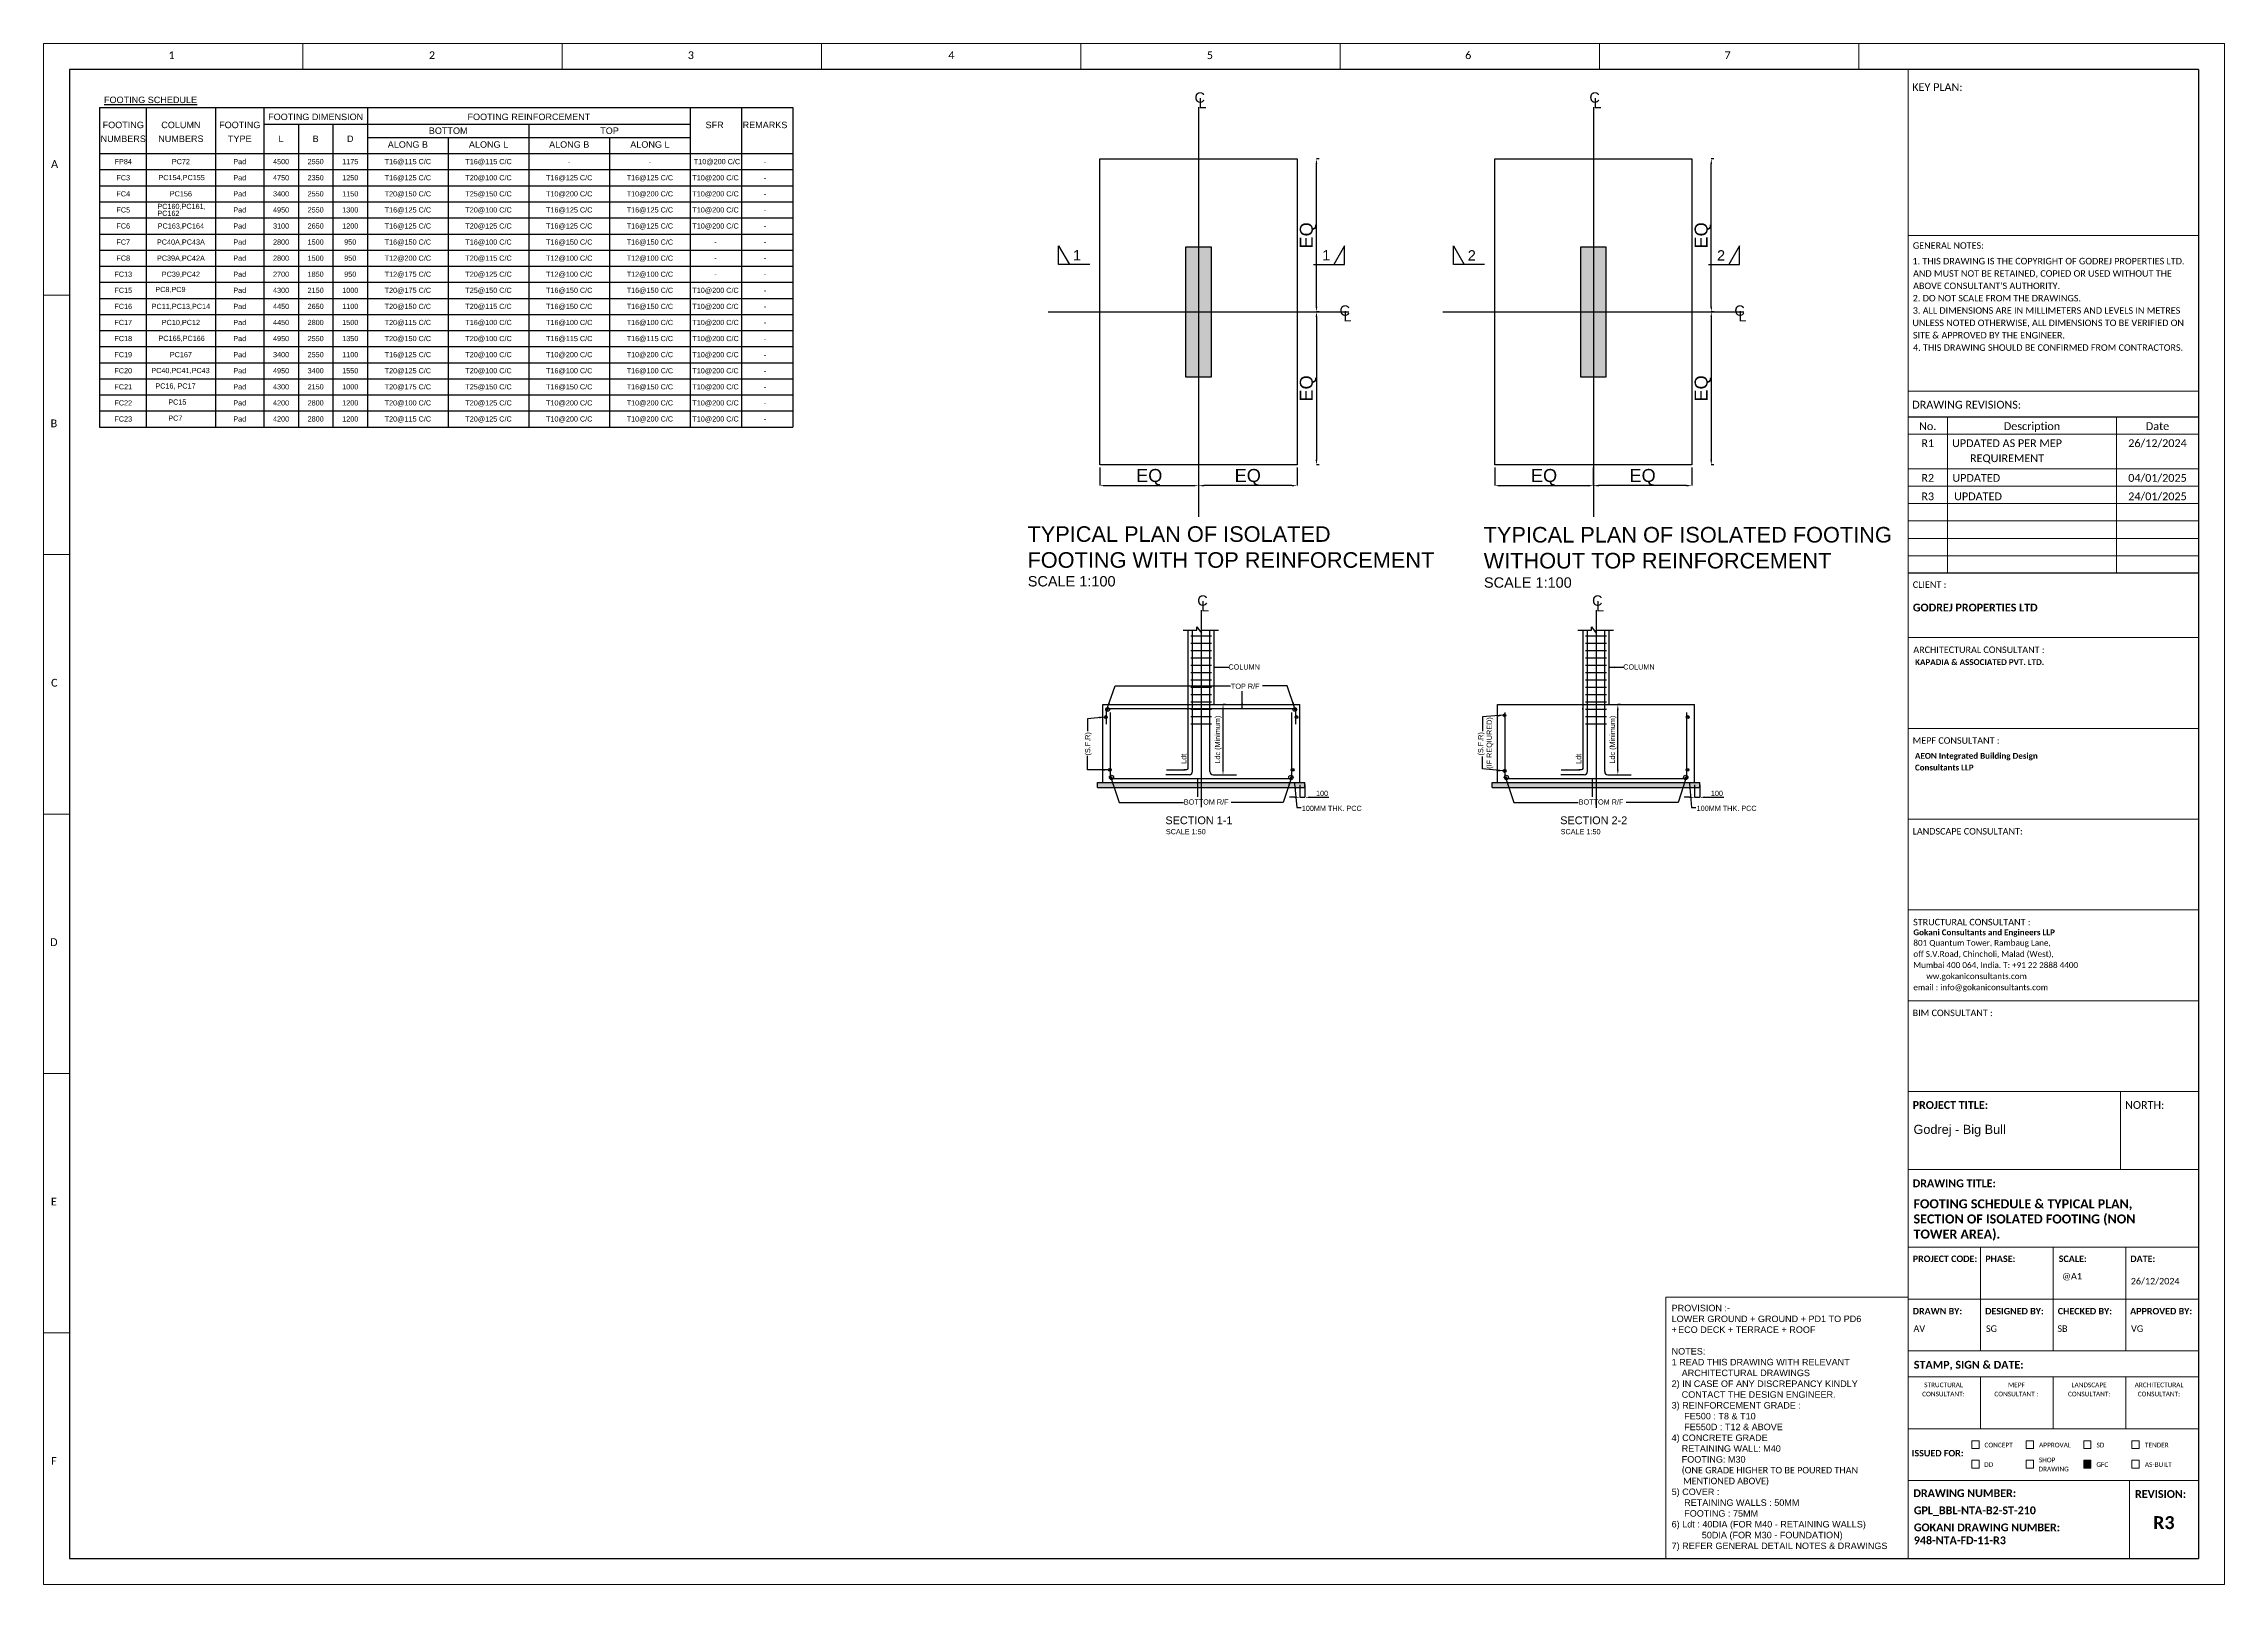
# Paper-space layout 'GPL_BBL-NTA-B2-ST-210' of a CAD drawing. Header units: inches, sheet in millimetres. Extents: x 1500 to 2341, y -120 to 474.
# The model-space entities are those that its viewports show. They can reach past a viewport. Long polylines and large blocks are cut down to what shows.
import ezdxf
from ezdxf.enums import TextEntityAlignment as Align

# ---------------------------------------------------------------- set-up
doc = ezdxf.new("R2010")
doc.units = ezdxf.units.IN
doc.header["$LTSCALE"] = 10
doc.header["$MEASUREMENT"] = 0
doc.linetypes.add('GPL_Grid Line', pattern=[21, 12, -3, 3, -3])
for name, color, linetype in [('-DIM', 7, 'Continuous'), ('S-ANNO-DIM-100', 1, 'Continuous'), ('S-ANNO-DIM-50', 1, 'Continuous'), ('S-ANNO-LEGN', 252, 'Continuous'), ('S-ANNO-SCALE', 4, 'Continuous'), ('S-ANNO-SYMB- SECT', 4, 'Continuous'), ('S-ANNO-TEXT', 3, 'Continuous'), ('S-ANNO-TEXT-SUBHDNG', 4, 'Continuous'), ('S-ANNO-TEXTB', 4, 'Continuous'), ('S-COLS-STPS', 9, 'Continuous'), ('S-FNDN', 7, 'Continuous'), ('S-PCC', 1, 'Continuous'), ('S-REINF-DOT', 130, 'Continuous'), ('S-REINF-LINE', 212, 'Continuous'), ('S-REINF-TEXT', 3, 'Continuous'), ('S-REVISION', 1, 'Continuous'), ('S-SECT', 2, 'Continuous'), ('S-SHEAR WALL', 5, 'Continuous'), ('Schedule Header', 4, 'Continuous')]:
    doc.layers.add(name, color=color, linetype=linetype)
for name, color, linetype, lineweight in [('A-DETL-THIN', 151, 'Continuous', 5), ('G-____-TTLB-OTLN', 7, 'Continuous', 15), ('G-ANNO-SCHD', 231, 'Continuous', 5), ('G-ANNO-TTLB', 7, 'Continuous', 15), ('G-ANNO-TTLB-MEDM', 33, 'Continuous', 25), ('G-ANNO-TTLB-THIN', 7, 'Continuous', 15), ('G-XREF-____-OTLN', 7, 'Continuous', 5)]:
    doc.layers.add(name, color=color, linetype=linetype, lineweight=lineweight)
doc.layers.get('Defpoints').freeze()
doc.styles.add('Calibri', font='calibri.ttf', dxfattribs={"height": 180})
doc.styles.add('Calibri_1', font='calibri.ttf', dxfattribs={"height": 2.5})
doc.styles.add('Calibri_2', font='calibri.ttf', dxfattribs={"height": 3})
doc.styles.add('Calibri_3', font='calibri.ttf', dxfattribs={"height": 2.5})
doc.styles.add('Calibri_B', font='calibrib.ttf', dxfattribs={"height": 3.5})
doc.styles.add('Calibri_B_1', font='calibrib.ttf', dxfattribs={"height": 2.5})
doc.styles.add('Calibri_B_2', font='calibrib.ttf', dxfattribs={"height": 5})
doc.styles.add('Calibri_B_3', font='calibrib.ttf', dxfattribs={"height": 3.5})
doc.styles.add('GOKANI', font='arial.ttf')
doc.styles.add('GOKANI BOLD', font='ARIAL.TTF')
doc.dimstyles.new('S-DIM-50', dxfattribs={"dimscale": 50, "dimtxt": 2, "dimasz": 2, "dimexe": 0, "dimexo": 1, "dimgap": 0.5, "dimtad": 1, "dimdec": 0, "dimrnd": 5, "dimzin": 1, "dimdsep": 46, "dimtxsty": 'GOKANI', "dimcen": 0, "dimclrd": 1, "dimclre": 1, "dimclrt": 3, "dimadec": 0, "dimazin": 0, "dimtfac": 1, "dimtdec": 0, "dimtmove": 0, "dimatfit": 3, "dimfxl": 1, "dimtolj": 1, "dimtzin": 0, "dimarcsym": 0})

# ---------------------------------------------------------------- blocks, each defined once
blk = doc.blocks.new('GPL_A1 metric_Horizontal - GPL_A1 Horizontal-588634-Unnamed')
at = {"layer": 'G-XREF-____-OTLN'}
blk.add_hatch(color=256, dxfattribs=at).paths.add_polyline_path([(617.56, -76.65), (617.56, -79.7), (614.76, -79.7), (614.76, -76.65)])
at = {"layer": 'G-ANNO-TTLB-MEDM'}
for p, q in [((-162, 459.5), (-162, -114.5)), ((659, 459.5), (-162, 459.5)), ((659, 459.5), (659, -114.5)), ((-162, -114.5), (659, -114.5))]:
    blk.add_line(p, q, dxfattribs=at)
at = {"layer": 'G-ANNO-TTLB-THIN'}
for p, q in [((669, 469.5), (-172, 469.5)), ((-172, 469.5), (-172, -124.5)), ((-172, 469.5), (-172, -124.5)), ((669, 469.5), (-172, 469.5)), ((-72, 459.5), (-72, 469.5)), ((28, 459.5), (28, 469.5)), ((128, 459.5), (128, 469.5)), ((228, 459.5), (228, 469.5)), ((328, 459.5), (328, 469.5)), ((428, 459.5), (428, 469.5)), ((528, 459.5), (528, 469.5)), ((669, -124.5), (669, 469.5)), ((669, -124.5), (669, 469.5)), ((547, 459.5), (547, -114.5)), ((659, 395.5), (547, 395.5)), ((-172, 372.5), (-162, 372.5)), ((659, 335.5), (547, 335.5)), ((659, 325.5), (547, 325.5)), ((-172, 272.5), (-162, 272.5)), ((659, 265.5), (547, 265.5)), ((547, 240.5), (659, 240.5)), ((547, 205.5), (659, 205.5)), ((-172, 172.5), (-162, 172.5)), ((547, 170.5), (659, 170.5)), ((547, 135.5), (659, 135.5)), ((547, 100.5), (659, 100.5)), ((-172, 72.5), (-162, 72.5)), ((547, 65.5), (659, 65.5)), ((629, 65.5), (629, 35.5)), ((547, 35.5), (659, 35.5)), ((547, 5.5), (659, 5.5)), ((575, 5.5), (575, -34.5)), ((603, 5.5), (603, -34.5)), ((631, 5.5), (631, -34.5)), ((659, -14.5), (547, -14.5)), ((-172, -27.5), (-162, -27.5)), ((659, -34.5), (547, -34.5)), ((659, -44.5), (547, -44.5)), ((575, -44.5), (575, -64.5)), ((603, -44.5), (603, -64.5)), ((631, -44.5), (631, -64.5)), ((659, -64.5), (547, -64.5)), ((571.62, -72.15), (571.62, -69.1)), ((571.62, -69.1), (574.42, -69.1)), ((574.42, -72.15), (571.62, -72.15)), ((574.42, -69.1), (574.42, -72.15)), ((592.55, -72.15), (592.55, -69.1)), ((592.55, -69.1), (595.35, -69.1)), ((595.35, -72.15), (592.55, -72.15)), ((595.35, -69.1), (595.35, -72.15)), ((614.76, -72.15), (614.76, -69.1)), ((614.76, -69.1), (617.56, -69.1)), ((617.56, -72.15), (614.76, -72.15)), ((617.56, -69.1), (617.56, -72.15)), ((633.35, -72.15), (633.35, -69.1)), ((633.35, -69.1), (636.15, -69.1)), ((636.15, -72.15), (633.35, -72.15)), ((636.15, -69.1), (636.15, -72.15)), ((571.62, -79.7), (571.62, -76.65)), ((571.62, -76.65), (574.42, -76.65)), ((574.42, -79.7), (571.62, -79.7)), ((574.42, -76.65), (574.42, -79.7)), ((592.55, -79.7), (592.55, -76.65)), ((592.55, -76.65), (595.35, -76.65)), ((595.35, -79.7), (592.55, -79.7)), ((595.35, -76.65), (595.35, -79.7)), ((614.76, -79.7), (614.76, -76.65)), ((614.76, -76.65), (617.56, -76.65)), ((617.56, -79.7), (614.76, -79.7)), ((617.56, -76.65), (617.56, -79.7)), ((633.35, -79.7), (633.35, -76.65)), ((633.35, -76.65), (636.15, -76.65)), ((636.15, -79.7), (633.35, -79.7)), ((636.15, -76.65), (636.15, -79.7)), ((659, -84.5), (547, -84.5)), ((632.44, -84.5), (632.44, -114.5)), ((-172, -124.5), (669, -124.5)), ((-172, -124.5), (669, -124.5))]:
    blk.add_line(p, q, dxfattribs=at)
at = {"layer": 'G-ANNO-TTLB'}
for s, height, style, p in [('1', 3, 'Calibri_2', (-123.85, 463.54)), ('2', 3, 'Calibri_2', (-23.42, 463.54)), ('3', 3, 'Calibri_2', (76.43, 463.54)), ('4', 3, 'Calibri_2', (176.87, 463.54)), ('5', 3, 'Calibri_2', (276.58, 463.54)), ('6', 3, 'Calibri_2', (376.21, 463.54)), ('7', 3, 'Calibri_2', (476.23, 463.54)), ('KEY PLAN:', 3, 'Calibri_2', (548.63, 451.24)), ('A', 3, 'Calibri_2', (-169.12, 421.6)), ('GENERAL NOTES:', 2.5, 'Calibri', (548.85, 390.42)), ('1. THIS DRAWING IS THE COPYRIGHT OF GODREJ PROPERTIES LTD.', 2.5, 'Calibri', (548.69, 384.41)), ('AND MUST NOT BE RETAINED, COPIED OR USED WITHOUT THE', 2.5, 'Calibri', (548.96, 379.65)), ("ABOVE CONSULTANT'S AUTHORITY.", 2.5, 'Calibri', (548.96, 374.88)), ('2. DO NOT SCALE FROM THE DRAWINGS.', 2.5, 'Calibri', (548.81, 370.12)), ('UNLESS NOTED OTHERWISE, ALL DIMENSIONS TO BE VERIFIED ON', 2.5, 'Calibri', (548.7, 360.6)), ('3. ALL DIMENSIONS ARE IN MILLIMETERS AND LEVELS IN METRES', 2.5, 'Calibri', (548.83, 365.36)), ('SITE & APPROVED BY THE ENGINEER.', 2.5, 'Calibri', (548.89, 355.83)), ('4. THIS DRAWING SHOULD BE CONFIRMED FROM CONTRACTORS.', 2.5, 'Calibri', (548.93, 351.07)), ('DRAWING REVISIONS:', 3, 'Calibri_2', (548.63, 328.81)), ('B', 3, 'Calibri_2', (-169.3, 321.6)), ('CLIENT :', 2.5, 'Calibri', (548.84, 259.68)), ('GODREJ PROPERTIES LTD', 3, 'Calibri_B', (548.86, 250.6)), ('ARCHITECTURAL CONSULTANT :', 2.5, 'Calibri', (549.04, 234.58)), ('C', 3, 'Calibri_2', (-169.13, 221.6)), ('MEPF CONSULTANT :', 2.5, 'Calibri', (548.77, 199.58)), ('LANDSCAPE CONSULTANT:', 2.5, 'Calibri', (548.77, 164.58)), ('STRUCTURAL CONSULTANT :', 2.5, 'Calibri', (548.97, 129.58)), ('D', 3, 'Calibri_2', (-169.5, 121.6)), ('BIM CONSULTANT :', 2.5, 'Calibri', (548.77, 94.58)), ('PROJECT TITLE:', 3, 'Calibri_B', (548.78, 58.82)), ('NORTH:', 3, 'Calibri_2', (630.72, 58.82)), ('DRAWING TITLE:', 3, 'Calibri_B', (548.78, 28.61)), ('E', 3, 'Calibri_2', (-169.17, 21.6)), ('PROJECT CODE:', 2.5, 'Calibri_B_1', (548.83, -0.22)), ('PHASE:', 2.5, 'Calibri_B_1', (576.79, -0.22)), ('SCALE:', 2.5, 'Calibri_B_1', (605.11, -0.22)), ('DATE:', 2.5, 'Calibri_B_1', (632.72, -0.22)), ('DRAWN BY:', 2.5, 'Calibri_B_1', (548.8, -20.41)), ('DESIGNED BY:', 2.5, 'Calibri_B_1', (576.75, -20.41)), ('CHECKED BY:', 2.5, 'Calibri_B_1', (604.75, -20.41)), ('APPROVED BY:', 2.5, 'Calibri_B_1', (632.66, -20.41)), ('STAMP, SIGN & DATE:', 3, 'Calibri_B', (549.23, -41.33)), ('CONSULTANT:', 1.8, 'Calibri_1', (552.46, -52.01)), ('STRUCTURAL', 1.8, 'Calibri_1', (553.22, -48.5)), ('CONSULTANT :', 1.8, 'Calibri_1', (580.29, -52.01)), ('MEPF', 1.8, 'Calibri_1', (585.54, -48.5)), ('CONSULTANT:', 1.8, 'Calibri_1', (608.68, -52.01)), ('LANDSCAPE', 1.8, 'Calibri_1', (610.03, -48.5)), ('ARCHITECTURAL', 1.8, 'Calibri_1', (634.41, -48.5)), ('CONSULTANT:', 1.8, 'Calibri_1', (635.58, -52.01)), ('F', 3, 'Calibri_2', (-169.11, -78.4)), ('ISSUED FOR:', 2.5, 'Calibri_B_1', (548.44, -75.17)), ('CONCEPT', 1.8, 'Calibri_1', (576.5, -71.68)), ('APPROVAL', 1.8, 'Calibri_1', (597.53, -71.68)), ('SHOP', 1.8, 'Calibri_1', (597.48, -77.43)), ('SD', 1.8, 'Calibri_1', (619.68, -71.68)), ('TENDER', 1.8, 'Calibri_1', (638.35, -71.68)), ('DD', 1.8, 'Calibri_1', (576.4, -79.22)), ('DRAWING', 1.8, 'Calibri_1', (597.34, -80.93)), ('GFC', 1.8, 'Calibri_1', (619.65, -79.22)), ('AS-BUILT', 1.8, 'Calibri_1', (638.33, -79.22)), ('DRAWING NUMBER:', 3, 'Calibri_B', (549.05, -90.84)), ('REVISION:', 3, 'Calibri_B', (634.54, -91.15))]:
    blk.add_text(s, height=height, dxfattribs=dict(at, style=style)).set_placement(p)
blk = doc.blocks.new('*D19')
at = {"layer": 'S-REVISION', "color": 1, "lineweight": -2}
for p, q in [((108129, -16208), (108079, -16208)), ((108079, -17461), (108079, -16308)), ((108029, -17561), (108079, -17561))]:
    blk.add_line(p, q, dxfattribs=at)
at = {"layer": 'S-REVISION', "color": 1}
for points in [[(108095, -16308), (108062, -16308), (108079, -16208)], [(108062, -17461), (108095, -17461), (108079, -17561)]]:
    blk.add_solid(points, dxfattribs=at)
at = {"layer": 'S-REVISION', "color": 3, "insert": (107988, -16884), "char_height": 100, "attachment_point": 5, "rotation": 90, "style": 'GOKANI'}
blk.add_mtext('\\A1;Ldc (Minimum)', dxfattribs=at)
blk = doc.blocks.new('*D20')
at = {"layer": '-DIM', "color": 1, "lineweight": -2}
for p, q in [((109931, -8639), (109881, -8639)), ((109881, -8739), (109881, -11489)), ((109931, -11589), (109881, -11589))]:
    blk.add_line(p, q, dxfattribs=at)
at = {"layer": '-DIM', "color": 1}
for points in [[(109897, -8739), (109864, -8739), (109881, -8639)], [(109864, -11489), (109897, -11489), (109881, -11589)]]:
    blk.add_solid(points, dxfattribs=at)
at = {"layer": '-DIM', "color": 3, "insert": (109719, -10114), "char_height": 250, "attachment_point": 5, "rotation": 90, "style": 'GOKANI'}
blk.add_mtext('\\A1;EQ', dxfattribs=at)
blk = doc.blocks.new('*D21')
at = {"layer": '-DIM', "color": 1, "lineweight": -2}
for p, q in [((107606, -11639), (107606, -11988)), ((109506, -11639), (109506, -11988)), ((109406, -11988), (107706, -11988))]:
    blk.add_line(p, q, dxfattribs=at)
at = {"layer": '-DIM', "color": 1}
for points in [[(107706, -11972), (107706, -12005), (107606, -11988)], [(109406, -12005), (109406, -11972), (109506, -11988)]]:
    blk.add_solid(points, dxfattribs=at)
at = {"layer": '-DIM', "color": 3, "insert": (108556, -11826), "char_height": 250, "attachment_point": 5, "style": 'GOKANI'}
blk.add_mtext('\\A1;EQ', dxfattribs=at)
blk = doc.blocks.new('*D22')
at = {"layer": '-DIM', "color": 1, "lineweight": -2}
for p, q in [((109931, -5689), (109881, -5689)), ((109881, -8539), (109881, -5789)), ((109931, -8639), (109881, -8639))]:
    blk.add_line(p, q, dxfattribs=at)
at = {"layer": '-DIM', "color": 1}
for points in [[(109897, -5789), (109864, -5789), (109881, -5689)], [(109864, -8539), (109897, -8539), (109881, -8639)]]:
    blk.add_solid(points, dxfattribs=at)
at = {"layer": '-DIM', "color": 3, "insert": (109719, -7164), "char_height": 250, "attachment_point": 5, "rotation": 90, "style": 'GOKANI'}
blk.add_mtext('\\A1;EQ', dxfattribs=at)
blk = doc.blocks.new('*D23')
at = {"layer": '-DIM', "color": 1, "lineweight": -2}
for p, q in [((105706, -11639), (105706, -11988)), ((107606, -11639), (107606, -11988)), ((105806, -11988), (107506, -11988))]:
    blk.add_line(p, q, dxfattribs=at)
at = {"layer": '-DIM', "color": 1}
for points in [[(105806, -11972), (105806, -12005), (105706, -11988)], [(107506, -12005), (107506, -11972), (107606, -11988)]]:
    blk.add_solid(points, dxfattribs=at)
at = {"layer": '-DIM', "color": 3, "insert": (106656, -11826), "char_height": 250, "attachment_point": 5, "style": 'GOKANI'}
blk.add_mtext('\\A1;EQ', dxfattribs=at)
blk = doc.blocks.new('*D24')
at = {"layer": '-DIM', "color": 1, "lineweight": -2}
for p, q in [((109459, -17996), (109359, -17996)), ((109559, -17758), (109559, -17996)), ((109559, -17996), (109659, -17996)), ((109659, -17758), (109659, -17996)), ((109759, -17996), (110120, -17996))]:
    blk.add_line(p, q, dxfattribs=at)
at = {"layer": '-DIM', "color": 1}
for points in [[(109459, -18012), (109459, -17979), (109559, -17996)], [(109759, -17979), (109759, -18012), (109659, -17996)]]:
    blk.add_solid(points, dxfattribs=at)
at = {"layer": '-DIM', "color": 3, "insert": (109989, -17920), "char_height": 100, "attachment_point": 5, "style": 'GOKANI'}
blk.add_mtext('\\A1;100', dxfattribs=at)
blk = doc.blocks.new('*D25')
at = {"layer": 'S-REVISION', "color": 1, "lineweight": -2}
for p, q in [((115742, -16208), (115692, -16208)), ((115692, -17461), (115692, -16308)), ((115642, -17561), (115692, -17561))]:
    blk.add_line(p, q, dxfattribs=at)
at = {"layer": 'S-REVISION', "color": 1}
for points in [[(115708, -16308), (115675, -16308), (115692, -16208)], [(115675, -17461), (115708, -17461), (115692, -17561)]]:
    blk.add_solid(points, dxfattribs=at)
at = {"layer": 'S-REVISION', "color": 3, "insert": (115601, -16884), "char_height": 100, "attachment_point": 5, "rotation": 90, "style": 'GOKANI'}
blk.add_mtext('\\A1;Ldc (Minimum)', dxfattribs=at)
blk = doc.blocks.new('*D26')
at = {"layer": '-DIM', "color": 1, "lineweight": -2}
for p, q in [((117544, -8639), (117494, -8639)), ((117494, -8739), (117494, -11489)), ((117544, -11589), (117494, -11589))]:
    blk.add_line(p, q, dxfattribs=at)
at = {"layer": '-DIM', "color": 1}
for points in [[(117510, -8739), (117477, -8739), (117494, -8639)], [(117477, -11489), (117510, -11489), (117494, -11589)]]:
    blk.add_solid(points, dxfattribs=at)
at = {"layer": '-DIM', "color": 3, "insert": (117332, -10114), "char_height": 250, "attachment_point": 5, "rotation": 90, "style": 'GOKANI'}
blk.add_mtext('\\A1;EQ', dxfattribs=at)
blk = doc.blocks.new('*D27')
at = {"layer": '-DIM', "color": 1, "lineweight": -2}
for p, q in [((115219, -11639), (115219, -11988)), ((117119, -11639), (117119, -11988)), ((117019, -11988), (115319, -11988))]:
    blk.add_line(p, q, dxfattribs=at)
at = {"layer": '-DIM', "color": 1}
for points in [[(115319, -11972), (115319, -12005), (115219, -11988)], [(117019, -12005), (117019, -11972), (117119, -11988)]]:
    blk.add_solid(points, dxfattribs=at)
at = {"layer": '-DIM', "color": 3, "insert": (116169, -11826), "char_height": 250, "attachment_point": 5, "style": 'GOKANI'}
blk.add_mtext('\\A1;EQ', dxfattribs=at)
blk = doc.blocks.new('*D28')
at = {"layer": '-DIM', "color": 1, "lineweight": -2}
for p, q in [((117544, -5689), (117494, -5689)), ((117494, -8539), (117494, -5789)), ((117544, -8639), (117494, -8639))]:
    blk.add_line(p, q, dxfattribs=at)
at = {"layer": '-DIM', "color": 1}
for points in [[(117510, -5789), (117477, -5789), (117494, -5689)], [(117477, -8539), (117510, -8539), (117494, -8639)]]:
    blk.add_solid(points, dxfattribs=at)
at = {"layer": '-DIM', "color": 3, "insert": (117332, -7164), "char_height": 250, "attachment_point": 5, "rotation": 90, "style": 'GOKANI'}
blk.add_mtext('\\A1;EQ', dxfattribs=at)
blk = doc.blocks.new('*D29')
at = {"layer": '-DIM', "color": 1, "lineweight": -2}
for p, q in [((113319, -11639), (113319, -11988)), ((115219, -11639), (115219, -11988)), ((113419, -11988), (115119, -11988))]:
    blk.add_line(p, q, dxfattribs=at)
at = {"layer": '-DIM', "color": 1}
for points in [[(113419, -11972), (113419, -12005), (113319, -11988)], [(115119, -12005), (115119, -11972), (115219, -11988)]]:
    blk.add_solid(points, dxfattribs=at)
at = {"layer": '-DIM', "color": 3, "insert": (114269, -11826), "char_height": 250, "attachment_point": 5, "style": 'GOKANI'}
blk.add_mtext('\\A1;EQ', dxfattribs=at)
blk = doc.blocks.new('*D30')
at = {"layer": '-DIM', "color": 1, "lineweight": -2}
for p, q in [((117072, -17996), (116972, -17996)), ((117172, -17758), (117172, -17996)), ((117172, -17996), (117272, -17996)), ((117272, -17758), (117272, -17996)), ((117372, -17996), (117733, -17996))]:
    blk.add_line(p, q, dxfattribs=at)
at = {"layer": '-DIM', "color": 1}
for points in [[(117072, -18012), (117072, -17979), (117172, -17996)], [(117372, -17979), (117372, -18012), (117272, -17996)]]:
    blk.add_solid(points, dxfattribs=at)
at = {"layer": '-DIM', "color": 3, "insert": (117602, -17920), "char_height": 100, "attachment_point": 5, "style": 'GOKANI'}
blk.add_mtext('\\A1;100', dxfattribs=at)

msp = doc.modelspace()

# ---------------------------------------------------------------- hatches: boundary and pattern name
at = {"layer": 'S-PCC'}
h = msp.add_hatch(dxfattribs=at)
h.set_pattern_fill('CONC', color=256, scale=5, style=0)
h.set_pattern_definition([(7e-15, (-524538.15, 416122.61), (-2e-14, 127), [0, -127]), (7e-15, (-524536.88, 416078.16), (-2e-14, 127), [0, -127]), (7e-15, (-524533.07, 416146.74), (-2e-14, 127), [0, -127]), (338.1986, (-524599.105, 416107.374), (381.0000347, -126.9999886), [13.67828, -670.237674]), (216.8699, (-524586.405, 416102.294), (380.9999896, 254.00001565), [6.35, -628.65]), (130.6013, (-524591.485, 416098.484), (635.0000535, -761.9998753), [11.708765, -1159.173323]), (206.5651, (-524633.395, 416083.244), (-126.999893, -127.0001663), [2.839847, -281.14079]), (326.3099, (-524635.935, 416081.974), (253.9999438, -127.0001695), [4.579112, -453.325992]), (108.4349, (-524632.125, 416079.434), (-126.9997972, 254.0000552), [4.01612, -397.593185]), (225, (-524552.115, 416070.54), (3e-14, -127.000039), [5.388102, -174.21695]), (7e-15, (-524555.93, 416066.73), (127, 127), [7.62, -119.38]), (135, (-524548.305, 416066.73), (-127.000039, 9e-15), [5.388102, -174.21695]), (251.5651, (-524567.355, 416151.824), (126.9997972, 254.0000552), [4.01612, -397.593185]), (7e-15, (-524568.63, 416148.01), (127, 127), [6.35, -120.65]), (143.1301, (-524562.275, 416148.014), (-380.9999896, 254.00001565), [6.35, -628.65]), (213.6901, (-524634.665, 416153.094), (253.9999438, 127.0001695), [4.579112, -453.325992]), (341.5651, (-524638.475, 416150.554), (-254.0000552, 126.9997972), [8.032242, -393.577064]), (126.8699, (-524630.855, 416148.014), (254.00001565, -380.9999896), [6.35, -628.65]), (7e-15, (-524597.84, 416148.01), (-2e-14, 127), [0, -127]), (7e-15, (-524632.13, 416115), (-2e-14, 127), [0, -127]), (7e-15, (-524596.57, 416068), (-2e-14, 127), [0, -127]), (7e-15, (-524562.28, 416107.37), (-2e-14, 127), [0, -127]), (7e-15, (-524599.1, 416128.96), (-2e-14, 127), [0, -127]), (7e-15, (-524627.05, 416132.77), (-2e-14, 127), [0, -127]), (7e-15, (-524615.62, 416125.15), (-2e-14, 127), [0, -127]), (7e-15, (-524620.7, 416094.67), (-2e-14, 127), [0, -127]), (7e-15, (-524651.18, 416099.75), (-2e-14, 127), [0, -127]), (7e-15, (-524649.9, 416128.96), (-2e-14, 127), [0, -127]), (7e-15, (-524653.72, 416156.9), (-2e-14, 127), [0, -127]), (7e-15, (-524614.35, 416161.98), (-2e-14, 127), [0, -127]), (7e-15, (-524586.4, 416167.06), (-2e-14, 127), [0, -127]), (7e-15, (-524541.96, 416161.98), (-2e-14, 127), [0, -127]), (7e-15, (-524572.44, 416122.61), (-2e-14, 127), [0, -127]), (7e-15, (-524585.14, 416145.47), (-2e-14, 127), [0, -127]), (7e-15, (-524574.98, 416084.51), (-2e-14, 127), [0, -127]), (7e-15, (-524613.08, 416078.16), (-2e-14, 127), [0, -127]), (7e-15, (-524574.98, 416050.22), (-2e-14, 127), [0, -127]), (7e-15, (-524616.89, 416057.84), (-2e-14, 127), [0, -127]), (7e-15, (-524657.53, 416054.03), (-2e-14, 127), [0, -127]), (7e-15, (-524642.29, 416047.68), (-2e-14, 127), [0, -127]), (7e-15, (-524641.02, 416065.46), (-2e-14, 127), [0, -127]), (7e-15, (-524555.93, 416045.14), (-2e-14, 127), [0, -127]), (7e-15, (-524540.69, 416097.21), (-2e-14, 127), [0, -127]), (7e-15, (-524547.04, 416135.31), (-2e-14, 127), [0, -127]), (7e-15, (-524605.46, 416043.87), (-2e-14, 127), [0, -127])])
h.paths.add_polyline_path([(105658.7, -17807.8), (105658.7, -17707.8), (109658.7, -17707.8), (109658.7, -17807.8)])
h = msp.add_hatch(dxfattribs=at)
h.set_pattern_fill('CONC', color=256, scale=5, style=0)
h.set_pattern_definition([(7e-15, (-516925.15, 416097.61), (-2e-14, 127), [0, -127]), (7e-15, (-516923.88, 416053.16), (-2e-14, 127), [0, -127]), (7e-15, (-516920.07, 416121.74), (-2e-14, 127), [0, -127]), (338.1986, (-516986.105, 416082.374), (381.0000347, -126.9999886), [13.67828, -670.237674]), (216.8699, (-516973.405, 416077.294), (380.9999896, 254.00001565), [6.35, -628.65]), (130.6013, (-516978.485, 416073.484), (635.0000535, -761.9998753), [11.708765, -1159.173323]), (206.5651, (-517020.395, 416058.244), (-126.999893, -127.0001663), [2.839847, -281.14079]), (326.3099, (-517022.935, 416056.974), (253.9999438, -127.0001695), [4.579112, -453.325992]), (108.4349, (-517019.125, 416054.434), (-126.9997972, 254.0000552), [4.01612, -397.593185]), (225, (-516939.115, 416045.54), (3e-14, -127.000039), [5.388102, -174.21695]), (7e-15, (-516942.93, 416041.73), (127, 127), [7.62, -119.38]), (135, (-516935.305, 416041.73), (-127.000039, 9e-15), [5.388102, -174.21695]), (251.5651, (-516954.355, 416126.824), (126.9997972, 254.0000552), [4.01612, -397.593185]), (7e-15, (-516955.63, 416123.01), (127, 127), [6.35, -120.65]), (143.1301, (-516949.275, 416123.014), (-380.9999896, 254.00001565), [6.35, -628.65]), (213.6901, (-517021.665, 416128.094), (253.9999438, 127.0001695), [4.579112, -453.325992]), (341.5651, (-517025.475, 416125.554), (-254.0000552, 126.9997972), [8.032242, -393.577064]), (126.8699, (-517017.855, 416123.014), (254.00001565, -380.9999896), [6.35, -628.65]), (7e-15, (-516984.84, 416123.01), (-2e-14, 127), [0, -127]), (7e-15, (-517019.13, 416090), (-2e-14, 127), [0, -127]), (7e-15, (-516983.57, 416043), (-2e-14, 127), [0, -127]), (7e-15, (-516949.28, 416082.37), (-2e-14, 127), [0, -127]), (7e-15, (-516986.1, 416103.96), (-2e-14, 127), [0, -127]), (7e-15, (-517014.05, 416107.77), (-2e-14, 127), [0, -127]), (7e-15, (-517002.62, 416100.15), (-2e-14, 127), [0, -127]), (7e-15, (-517007.7, 416069.67), (-2e-14, 127), [0, -127]), (7e-15, (-517038.18, 416074.75), (-2e-14, 127), [0, -127]), (7e-15, (-517036.9, 416103.96), (-2e-14, 127), [0, -127]), (7e-15, (-517040.72, 416131.9), (-2e-14, 127), [0, -127]), (7e-15, (-517001.35, 416136.98), (-2e-14, 127), [0, -127]), (7e-15, (-516973.4, 416142.06), (-2e-14, 127), [0, -127]), (7e-15, (-516928.96, 416136.98), (-2e-14, 127), [0, -127]), (7e-15, (-516959.44, 416097.61), (-2e-14, 127), [0, -127]), (7e-15, (-516972.14, 416120.47), (-2e-14, 127), [0, -127]), (7e-15, (-516961.98, 416059.51), (-2e-14, 127), [0, -127]), (7e-15, (-517000.08, 416053.16), (-2e-14, 127), [0, -127]), (7e-15, (-516961.98, 416025.22), (-2e-14, 127), [0, -127]), (7e-15, (-517003.89, 416032.84), (-2e-14, 127), [0, -127]), (7e-15, (-517044.53, 416029.03), (-2e-14, 127), [0, -127]), (7e-15, (-517029.29, 416022.68), (-2e-14, 127), [0, -127]), (7e-15, (-517028.02, 416040.46), (-2e-14, 127), [0, -127]), (7e-15, (-516942.93, 416020.14), (-2e-14, 127), [0, -127]), (7e-15, (-516927.69, 416072.21), (-2e-14, 127), [0, -127]), (7e-15, (-516934.04, 416110.31), (-2e-14, 127), [0, -127]), (7e-15, (-516992.46, 416018.87), (-2e-14, 127), [0, -127])])
h.paths.add_polyline_path([(113271.7, -17807.8), (113271.7, -17707.8), (117271.7, -17707.8), (117271.7, -17807.8)])
at = {"layer": 'S-SHEAR WALL'}
for points in [[(107356.5, -7389.2), (107356.5, -9889.2), (107856.5, -9889.2), (107856.5, -7389.2)], [(114969.5, -7389.2), (114969.5, -9889.2), (115469.5, -9889.2), (115469.5, -7389.2)]]:
    msp.add_hatch(color=256, dxfattribs=at).paths.add_polyline_path(points)

# ---------------------------------------------------------------- linework, layer by layer
at = {"layer": 'S-ANNO-DIM-100', "elevation": 0}
for points in [[(107402.3, -17348.4), (107402.3, -17438.4, -0.4139143), (107372.3, -17468.4), (107325.5, -17468.5)], [(115015.3, -17348.4), (115015.3, -17438.4, -0.4139143), (114985.3, -17468.4), (114938.5, -17468.5)]]:
    msp.add_lwpolyline(points, format="xyb", dxfattribs=at)
at = {"layer": 'S-ANNO-DIM-50', "lineweight": -2, "elevation": 0}
for points in [[(107402.3, -17348.4), (107402.3, -17438.4, -0.4139143), (107372.3, -17468.4), (107325.5, -17468.5)], [(115015.3, -17348.4), (115015.3, -17438.4, -0.4139143), (114985.3, -17468.4), (114938.5, -17468.5)]]:
    msp.add_lwpolyline(points, format="xyb", dxfattribs=at)
at = {"layer": 'S-ANNO-DIM-50'}
for centre, radius in [((105853.7, -16302.8), 37.1), ((109463.7, -16302.8), 37.1), ((113506.7, -16415.4), 27.1), ((105820.2, -16448.3), 27.1), ((109497.2, -16448.3), 27.1), ((117039.2, -16448.3), 27.1), ((105896.2, -17467.6, 0), 27.1), ((105928.7, -17612.8), 40.8), ((109388.7, -17612.8), 40.8), ((109421.3, -17467.6, 0), 27.1), ((113509.2, -17488.4, 0), 27.1), ((113541.7, -17612.8), 40.8), ((117001.7, -17612.8), 40.8), ((117034.3, -17467.6, 0), 27.1)]:
    msp.add_circle(centre, radius, dxfattribs=at)
at = {"layer": 'S-ANNO-LEGN'}
for p, q in [((100294.6, 15940), (127037.8, 15940)), ((100294.6, 15940), (100294.6, 3617.8)), ((102103.8, 15940), (102103.8, 3617.8)), ((104770.5, 15940), (104770.5, 3617.8)), ((106634.7, 15940), (106634.7, 3617.8)), ((110634.7, 15940), (110634.7, 3617.8)), ((123079.1, 15940), (123079.1, 3617.8)), ((123079.1, 15940), (123079.1, 3617.8)), ((125055.2, 15940), (125055.2, 3617.8)), ((127037.8, 15940), (127037.8, 3617.8)), ((106634.7, 15295.6), (123079.1, 15295.6)), ((107968, 15295.6), (107968, 3617.8)), ((109301.3, 15295.6), (109301.3, 3617.8)), ((116856.9, 15295.6), (116856.9, 3617.8)), ((110634.7, 14784.5), (123079.1, 14784.5)), ((113745.8, 14784.5), (113745.8, 3617.8)), ((119968, 14784.5), (119968, 3617.8)), ((100294.6, 14162.2), (127037.8, 14162.2)), ((100294.6, 13540), (127037.8, 13540)), ((100294.6, 12917.8), (127037.8, 12917.8)), ((100294.6, 12917.8), (127037.8, 12917.8)), ((100294.6, 12297.8), (127037.8, 12297.8)), ((100294.6, 11677.8), (127037.8, 11677.8)), ((100294.6, 11057.8), (127037.8, 11057.8)), ((100294.6, 10437.8), (127037.8, 10437.8)), ((100294.6, 9817.8), (127037.8, 9817.8)), ((100294.6, 9197.8), (127037.8, 9197.8)), ((100294.6, 8577.8), (127037.8, 8577.8)), ((100294.6, 7957.8), (127037.8, 7957.8)), ((100294.6, 7337.8), (127037.8, 7337.8)), ((100294.6, 6717.8), (127037.8, 6717.8)), ((100294.6, 6097.8), (127037.8, 6097.8)), ((100294.6, 5477.8), (127037.8, 5477.8)), ((100294.6, 4857.8), (127037.8, 4857.8)), ((100294.6, 4237.8), (127037.8, 4237.8)), ((100294.6, 3617.8), (127037.8, 3617.8))]:
    msp.add_line(p, q, dxfattribs=at)
at = {"layer": 'S-ANNO-SYMB- SECT'}
for points in [[(105507.7, -7727.1), (104907.7, -7727.1), (104907.7, -7367.1), (105115.5, -7727.1)], [(109824, -7727.1), (110424, -7727.1), (110424, -7367.1), (110216.1, -7727.1)], [(113120.7, -7727.1), (112520.7, -7727.1), (112520.7, -7367.1), (112728.5, -7727.1)], [(117437, -7727.1), (118037, -7727.1), (118037, -7367.1), (117829.1, -7727.1)]]:
    msp.add_lwpolyline(points, dxfattribs=at)
at = {"layer": 'S-COLS-STPS'}
for p, q in [((107455.9, -14885.3), (107858.4, -14885.3)), ((107455.9, -15026.6), (107858.4, -15026.6)), ((115068.9, -14885.3), (115471.4, -14885.3)), ((115068.9, -15026.6), (115471.4, -15026.6)), ((107455.9, -15167.9), (107858.4, -15167.9)), ((107455.9, -15309.2), (107858.4, -15309.2)), ((107455.9, -15450.5), (107858.4, -15450.5)), ((115068.9, -15167.9), (115471.4, -15167.9)), ((115068.9, -15309.2), (115471.4, -15309.2)), ((115068.9, -15450.5), (115471.4, -15450.5)), ((107455.9, -15591.8), (107858.4, -15591.8)), ((107455.9, -15733.1), (107858.4, -15733.1)), ((107455.9, -15874.4), (107858.4, -15874.4)), ((115068.9, -15591.8), (115471.4, -15591.8)), ((115068.9, -15733.1), (115471.4, -15733.1)), ((115068.9, -15874.4), (115471.4, -15874.4)), ((107455.9, -16015.7), (107858.4, -16015.7)), ((107455.9, -16157), (107858.4, -16157)), ((107455.9, -16298.3), (107858.4, -16298.3)), ((115068.9, -16015.7), (115471.4, -16015.7)), ((115068.9, -16157), (115471.4, -16157)), ((115068.9, -16298.3), (115471.4, -16298.3)), ((107455.9, -16439.5), (107858.4, -16439.5)), ((107455.9, -16580.8), (107858.4, -16580.8)), ((115068.9, -16439.5), (115471.4, -16439.5)), ((115068.9, -16580.8), (115471.4, -16580.8))]:
    msp.add_line(p, q, dxfattribs=at)
at = {"layer": 'S-FNDN'}
for points in [[(105706.5, -5689.2), (109506.5, -5689.2), (109506.5, -11589.2), (105706.5, -11589.2)], [(113319.5, -5689.2), (117119.5, -5689.2), (117119.5, -11589.2), (113319.5, -11589.2)]]:
    msp.add_lwpolyline(points, close=True, dxfattribs=at)
at = {"layer": 'S-REINF-DOT', "const_width": 20}
for points in [[(105863.7, -16302.8, 1), (105843.7, -16302.8, 1)], [(109473.7, -16302.8, 1), (109453.7, -16302.8, 1)], [(113500.4, -16415.4, 1), (113512.9, -16415.4, 1)], [(105813.9, -16448.3, 1), (105826.4, -16448.3, 1)], [(109503.5, -16448.3, -1), (109491, -16448.3, -1)], [(117045.5, -16448.3, -1), (117033, -16448.3, -1)], [(105938.7, -17612.8, 1), (105918.7, -17612.8, 1)], [(109398.7, -17612.8, 1), (109378.7, -17612.8, 1)], [(113551.7, -17612.8, 1), (113531.7, -17612.8, 1)], [(117011.7, -17612.8, 1), (116991.7, -17612.8, 1)]]:
    msp.add_lwpolyline(points, format="xyb", close=True, dxfattribs=at)
at = {"layer": 'S-REINF-DOT', "const_width": 20, "elevation": 0}
for points in [[(105889.9, -17467.6, 1), (105902.4, -17467.6, 1)], [(109427.5, -17467.6, -1), (109415, -17467.6, -1)], [(113502.9, -17488.4, 1), (113515.4, -17488.4, 1)], [(117040.5, -17467.6, -1), (117028, -17467.6, -1)]]:
    msp.add_lwpolyline(points, format="xyb", close=True, dxfattribs=at)
at = {"layer": 'S-REINF-LINE'}
for p, q in [((107490.9, -17501.2, 0), (107490.9, -14772.5, 0)), ((107826.5, -17501.2, 0), (107826.5, -14772.5, 0)), ((115103.9, -17501.2, 0), (115103.9, -14772.5, 0)), ((115439.5, -17501.2, 0), (115439.5, -14772.5, 0)), ((105833.7, -16582.8), (105833.7, -16302.8)), ((105853.7, -16282.8), (109463.7, -16282.8)), ((105908.7, -17612.8), (105908.7, -16363.4)), ((109408.7, -17612.8), (109408.7, -16363.4)), ((109483.7, -16582.8), (109483.7, -16302.8)), ((113521.7, -17612.8), (113521.7, -16363.4)), ((117021.7, -17612.8), (117021.7, -16363.4)), ((105928.7, -17632.8), (109388.7, -17632.8)), ((107430.9, -17561.2, 0), (106979.3, -17561.2, 0)), ((107886.5, -17561.2, 0), (108338.1, -17561.2, 0)), ((113541.7, -17632.8), (117001.7, -17632.8)), ((115043.9, -17561.2, 0), (114592.3, -17561.2, 0)), ((115499.5, -17561.2, 0), (115951.1, -17561.2, 0))]:
    msp.add_line(p, q, dxfattribs=at)
for centre, radius, start, end in [((105853.7, -16302.8), 20, 90, 180), ((109463.7, -16302.8), 20, 0, 90), ((105928.7, -17612.8), 20, 180, 270), ((107430.9, -17501.2, 0), 60, 270, 0), ((107886.5, -17501.2, 0), 60, 180, 270), ((109388.7, -17612.8), 20, 270, 0), ((113541.7, -17612.8), 20, 180, 270), ((115043.9, -17501.2, 0), 60, 270, 0), ((115499.5, -17501.2, 0), 60, 180, 270), ((117001.7, -17612.8), 20, 270, 0)]:
    msp.add_arc(centre, radius, start, end, dxfattribs=at)
at = {"layer": 'S-REVISION', "linetype": 'GPL_Grid Line', "ltscale": 0.1}
for p, q in [((107606.5, -4689.2, 0), (107606.5, -12589.2, 0)), ((115219.5, -4689.2, 0), (115219.5, -12589.2, 0)), ((104706.5, -8639.2, 0), (110506.5, -8639.2, 0)), ((112319.5, -8639.2, 0), (118119.5, -8639.2, 0)), ((107658.7, -14386.4, 0), (107658.7, -18186.2, 0)), ((115271.7, -14386.4, 0), (115271.7, -18201.5, 0))]:
    msp.add_line(p, q, dxfattribs=at)
at = {"layer": 'S-SECT'}
for p, q in [((107408.7, -16207.8, 0), (107408.7, -14772.5, 0)), ((107908.7, -16207.8, 0), (107908.7, -14772.5, 0)), ((115021.7, -16207.8, 0), (115021.7, -14772.5, 0)), ((115521.7, -16207.8, 0), (115521.7, -14772.5, 0)), ((105758.7, -17707.8), (105758.7, -16207.8)), ((105758.7, -16207.8), (109558.7, -16207.8)), ((109558.7, -17707.8), (109558.7, -16207.8)), ((113371.7, -17707.8), (113371.7, -16207.8)), ((113371.7, -16207.8), (117171.7, -16207.8)), ((117171.7, -17707.8), (117171.7, -16207.8)), ((105658.7, -17707.8), (109658.7, -17707.8)), ((105658.7, -17807.8), (105658.7, -17707.8)), ((105658.7, -17807.8), (109658.7, -17807.8)), ((109658.7, -17807.8), (109658.7, -17707.8)), ((113271.7, -17707.8), (117271.7, -17707.8)), ((113271.7, -17807.8), (113271.7, -17707.8)), ((113271.7, -17807.8), (117271.7, -17807.8)), ((117271.7, -17807.8), (117271.7, -17707.8))]:
    msp.add_line(p, q, dxfattribs=at)
at = {"layer": 'S-SECT', "elevation": 0}
for points in [[(107308, -14772.5), (107571.9, -14772.5), (107571.9, -14712.3), (107663.9, -14833.3), (107663.9, -14772.5), (107994.9, -14772.5)], [(114921, -14772.5), (115184.9, -14772.5), (115184.9, -14712.3), (115276.9, -14833.3), (115276.9, -14772.5), (115607.9, -14772.5)]]:
    msp.add_lwpolyline(points, dxfattribs=at)
at = {"layer": 'S-SHEAR WALL', "elevation": 0}
for points in [[(107356.5, -9889.2), (107856.5, -9889.2), (107856.5, -7389.2), (107356.5, -7389.2)], [(114969.5, -9889.2), (115469.5, -9889.2), (115469.5, -7389.2), (114969.5, -7389.2)]]:
    msp.add_lwpolyline(points, close=True, dxfattribs=at)

# ---------------------------------------------------------------- texts
at = {"layer": 'S-ANNO-SCALE', "style": 'GOKANI BOLD'}
for s, height, p in [('SCALE 1:100', 200, (104313.9, -13931.1, 0)), ('SCALE 1:100', 200, (113109.7, -13955.6, 0)), ('SCALE 1:50', 100, (106976.4, -18707.7, 0)), ('SCALE 1:50', 100, (114589.4, -18707.7, 0))]:
    msp.add_text(s, height=height, dxfattribs=at).set_placement(p)
at = {"layer": 'S-ANNO-SYMB- SECT', "style": 'GOKANI'}
for s, p in [('C', (107630.8, -4506)), ('L', (107683.8, -4614.3)), ('C', (115243.8, -4506)), ('L', (115296.8, -4614.3)), ('1', (105262.5, -7547.9)), ('1', (110069.1, -7547.9)), ('2', (112875.5, -7547.9)), ('2', (117682.1, -7547.9)), ('C', (110426.9, -8613.3, 0)), ('L', (110479.9, -8721.6, 0)), ('C', (118039.9, -8613.3, 0)), ('L', (118092.9, -8721.6, 0)), ('C', (107683, -14203.2)), ('L', (107736, -14311.5)), ('C', (115296, -14203.2)), ('L', (115349, -14311.5))]:
    msp.add_text(s, height=200, dxfattribs=at).set_placement(p, align=Align.MIDDLE)
at = {"layer": 'S-ANNO-TEXT', "style": 'GOKANI'}
for s, p in [('FP84', (101214.2, 13851.1)), ('PC72', (103437.2, 13851.1)), ('Pad', (105706.8, 13851.1)), ('4500', (107301.3, 13851.1)), ('2550', (108634.7, 13851.1)), ('1175', (109968, 13851.1)), ('T16@115 C/C', (112190.2, 13851.1)), ('T16@115 C/C', (115301.3, 13851.1)), ('T10@200 C/C', (124111.2, 13851.1)), ('-', (118412.4, 13851.1)), ('-', (121523.5, 13851.1)), ('-', (125962.8, 13851.1)), ('FC3', (101214.2, 13228.9)), ('Pad', (105706.8, 13228.9)), ('4750', (107301.3, 13228.9)), ('2350', (108634.7, 13228.9)), ('1250', (109968, 13228.9)), ('T16@125 C/C', (112190.2, 13228.9)), ('T20@100 C/C', (115301.3, 13228.9)), ('T16@125 C/C', (118412.4, 13228.9)), ('T16@125 C/C', (121523.5, 13228.9)), ('T10@200 C/C', (124055.6, 13228.9)), ('-', (125962.8, 13228.9)), ('FC4', (101214.2, 12608.9)), ('PC156', (103437.2, 12608.9)), ('Pad', (105706.8, 12608.9)), ('3400', (107301.3, 12608.9)), ('2550', (108634.7, 12608.9)), ('1150', (109968, 12608.9)), ('T20@150 C/C', (112190.2, 12608.9)), ('T25@150 C/C', (115301.3, 12608.9)), ('T10@200 C/C', (118412.4, 12608.9)), ('T10@200 C/C', (121523.5, 12608.9)), ('T10@200 C/C', (124055.6, 12608.9)), ('-', (125962.8, 12608.9)), ('FC5', (101214.2, 11988.9)), ('Pad', (105706.8, 11988.9)), ('4950', (107301.3, 11988.9)), ('2550', (108634.7, 11988.9)), ('1300', (109968, 11988.9)), ('T16@125 C/C', (112190.2, 11988.9)), ('T20@100 C/C', (115301.3, 11988.9)), ('T16@125 C/C', (118412.4, 11988.9)), ('T16@125 C/C', (121523.5, 11988.9)), ('T10@200 C/C', (124055.6, 11988.9)), ('-', (125962.8, 11988.9)), ('FC6', (101214.2, 11368.9)), ('PC163,PC164', (103437.2, 11368.9)), ('Pad', (105706.8, 11368.9)), ('3100', (107301.3, 11368.9)), ('2650', (108634.7, 11368.9)), ('1200', (109968, 11368.9)), ('T16@125 C/C', (112190.2, 11368.9)), ('T20@125 C/C', (115301.3, 11368.9)), ('T16@125 C/C', (118412.4, 11368.9)), ('T16@125 C/C', (121523.5, 11368.9)), ('T10@200 C/C', (124055.6, 11368.9)), ('-', (125962.8, 11368.9)), ('FC7', (101214.2, 10748.9)), ('PC40A,PC43A', (103437.2, 10748.9)), ('Pad', (105706.8, 10748.9)), ('2800', (107301.3, 10748.9)), ('1500', (108634.7, 10748.9)), ('950', (109968, 10748.9)), ('T16@150 C/C', (112190.2, 10748.9)), ('T16@100 C/C', (115301.3, 10748.9)), ('T16@150 C/C', (118412.4, 10748.9)), ('T16@150 C/C', (121523.5, 10748.9)), ('-', (124055.6, 10748.9)), ('-', (125962.8, 10748.9)), ('FC8', (101214.2, 10128.9)), ('PC39A,PC42A', (103437.2, 10128.9)), ('Pad', (105706.8, 10128.9)), ('2800', (107301.3, 10128.9)), ('1500', (108634.7, 10128.9)), ('950', (109968, 10128.9)), ('T12@200 C/C', (112190.2, 10128.9)), ('T20@115 C/C', (115301.3, 10128.9)), ('T12@100 C/C', (118412.4, 10128.9)), ('T12@100 C/C', (121523.5, 10128.9)), ('-', (124055.6, 10128.9)), ('-', (125962.8, 10128.9)), ('FC13', (101214.2, 9508.9)), ('PC39,PC42', (103437.2, 9508.9)), ('Pad', (105706.8, 9508.9)), ('2700', (107301.3, 9508.9)), ('1850', (108634.7, 9508.9)), ('950', (109968, 9508.9)), ('T12@175 C/C', (112190.2, 9508.9)), ('T20@125 C/C', (115301.3, 9508.9)), ('T12@100 C/C', (118412.4, 9508.9)), ('T12@100 C/C', (121523.5, 9508.9)), ('-', (124055.6, 9508.9)), ('-', (125962.8, 9508.9)), ('FC15', (101214.2, 8888.9)), ('Pad', (105706.8, 8888.9)), ('4300', (107301.3, 8888.9)), ('2150', (108634.7, 8888.9)), ('1000', (109968, 8888.9)), ('T20@175 C/C', (112190.2, 8888.9)), ('T25@150 C/C', (115301.3, 8888.9)), ('T16@150 C/C', (118412.4, 8888.9)), ('T16@150 C/C', (121523.5, 8888.9)), ('T10@200 C/C', (124055.6, 8888.9)), ('-', (125962.8, 8888.9)), ('FC16', (101214.2, 8268.9)), ('PC11,PC13,PC14', (103437.2, 8268.9)), ('Pad', (105706.8, 8268.9)), ('4450', (107301.3, 8268.9)), ('2650', (108634.7, 8268.9)), ('1100', (109968, 8268.9)), ('T20@150 C/C', (112190.2, 8268.9)), ('T20@115 C/C', (115301.3, 8268.9)), ('T16@150 C/C', (118412.4, 8268.9)), ('T16@150 C/C', (121523.5, 8268.9)), ('T10@200 C/C', (124055.6, 8268.9)), ('-', (125962.8, 8268.9)), ('FC17', (101214.2, 7648.9)), ('PC10,PC12', (103437.2, 7648.9)), ('Pad', (105706.8, 7648.9)), ('4450', (107301.3, 7648.9)), ('2800', (108634.7, 7648.9)), ('1500', (109968, 7648.9)), ('T20@115 C/C', (112190.2, 7648.9)), ('T16@100 C/C', (115301.3, 7648.9)), ('T16@100 C/C', (118412.4, 7648.9)), ('T16@100 C/C', (121523.5, 7648.9)), ('T10@200 C/C', (124055.6, 7648.9)), ('-', (125962.8, 7648.9)), ('FC18', (101214.2, 7028.9)), ('Pad', (105706.8, 7028.9)), ('4950', (107301.3, 7028.9)), ('2550', (108634.7, 7028.9)), ('1350', (109968, 7028.9)), ('T20@150 C/C', (112190.2, 7028.9)), ('T20@100 C/C', (115301.3, 7028.9)), ('T16@115 C/C', (118412.4, 7028.9)), ('T16@115 C/C', (121523.5, 7028.9)), ('T10@200 C/C', (124055.6, 7028.9)), ('-', (125962.8, 7028.9)), ('FC19', (101214.2, 6408.9)), ('PC167', (103437.2, 6408.9)), ('Pad', (105706.8, 6408.9)), ('3400', (107301.3, 6408.9)), ('2550', (108634.7, 6408.9)), ('1100', (109968, 6408.9)), ('T16@125 C/C', (112190.2, 6408.9)), ('T20@100 C/C', (115301.3, 6408.9)), ('T10@200 C/C', (118412.4, 6408.9)), ('T10@200 C/C', (121523.5, 6408.9)), ('T10@200 C/C', (124055.6, 6408.9)), ('-', (125962.8, 6408.9)), ('FC20', (101214.2, 5788.9)), ('Pad', (105706.8, 5788.9)), ('4950', (107301.3, 5788.9)), ('3400', (108634.7, 5788.9)), ('1550', (109968, 5788.9)), ('T20@125 C/C', (112190.2, 5788.9)), ('T20@100 C/C', (115301.3, 5788.9)), ('T16@100 C/C', (118412.4, 5788.9)), ('T16@100 C/C', (121523.5, 5788.9)), ('T10@200 C/C', (124055.6, 5788.9)), ('-', (125962.8, 5788.9)), ('FC21', (101214.2, 5168.9)), ('Pad', (105706.8, 5168.9)), ('4300', (107301.3, 5168.9)), ('2150', (108634.7, 5168.9)), ('1000', (109968, 5168.9)), ('T20@175 C/C', (112190.2, 5168.9)), ('T25@150 C/C', (115301.3, 5168.9)), ('T16@150 C/C', (118412.4, 5168.9)), ('T16@150 C/C', (121523.5, 5168.9)), ('T10@200 C/C', (124055.6, 5168.9)), ('-', (125962.8, 5168.9)), ('FC22', (101214.2, 4548.9)), ('Pad', (105706.8, 4548.9)), ('4200', (107301.3, 4548.9)), ('2800', (108634.7, 4548.9)), ('1200', (109968, 4548.9)), ('T20@100 C/C', (112190.2, 4548.9)), ('T20@125 C/C', (115301.3, 4548.9)), ('T10@200 C/C', (118412.4, 4548.9)), ('T10@200 C/C', (121523.5, 4548.9)), ('T10@200 C/C', (124055.6, 4548.9)), ('-', (125962.8, 4548.9)), ('FC23', (101214.2, 3928.9)), ('Pad', (105706.8, 3928.9)), ('4200', (107301.3, 3928.9)), ('2800', (108634.7, 3928.9)), ('1200', (109968, 3928.9)), ('T20@115 C/C', (112190.2, 3928.9)), ('T20@125 C/C', (115301.3, 3928.9)), ('T10@200 C/C', (118412.4, 3928.9)), ('T10@200 C/C', (121523.5, 3928.9)), ('T10@200 C/C', (124055.6, 3928.9)), ('-', (125962.8, 3928.9))]:
    msp.add_text(s, height=200, dxfattribs=at).set_placement(p, align=Align.MIDDLE_CENTER)
for s, p in [('COLUMN', (108183.1, -15532.9, 0)), ('COLUMN', (115796.1, -15532.9, 0)), ('TOP R/F', (108231.8, -15904, 0)), ('BOTTOM R/F', (107324.3, -18135.3, 0)), ('BOTTOM R/F', (114937.3, -18135.3, 0)), ('100MM THK. PCC', (109597.7, -18258.4)), ('100MM THK. PCC', (117210.7, -18258.4))]:
    msp.add_text(s, height=100, dxfattribs=at).set_placement(p)
at = {"layer": 'S-ANNO-TEXT', "char_height": 200, "attachment_point": 1, "style": 'GOKANI'}
for s, insert, width in [('\\pxsm0.8;PC154,PC155', (102573.4, 13336), 2161.549), ('\\pxsm0.8;PC160,PC161,\\PPC162', (102529.2, 12222.8), 2161.549), ('\\pxsm0.8;PC8,PC9', (102451.7, 9020.8), 2717.735), ('\\pxsm0.8;PC165,PC166', (102573.4, 7136), 2161.549), ('\\pxsm0.8;PC40,PC41,PC43', (102296.7, 5896), 2161.549), ('\\pxsm0.8;{\\fArial|b0|i0|c0|p34;PC16, PC17}', (102451.7, 5300.8), 2717.735), ('\\pxsm0.8;{PC15}', (102949.7, 4680.8), 2717.735), ('\\pxsm0.8;PC7', (102949.7, 4060.8), 2717.735)]:
    msp.add_mtext(s, dxfattribs=dict(at, insert=insert, width=width))
at = {"layer": 'S-ANNO-TEXT', "char_height": 100, "width": 3576.992, "attachment_point": 1, "rotation": 90, "style": 'GOKANI'}
for s, insert in [('Ldt ', (107271.9, -17350.6, 0)), ('Ldt', (114884.9, -17350.6, 0))]:
    msp.add_mtext(s, dxfattribs=dict(at, insert=insert))
at = {"layer": 'S-ANNO-TEXT-SUBHDNG', "style": 'GOKANI BOLD'}
for s, p in [('SECTION 1-1', (106967.8, -18513.9, 0)), ('SECTION 2-2', (114580.8, -18513.9, 0))]:
    msp.add_text(s, height=150, dxfattribs=at).set_placement(p)
at = {"layer": 'S-ANNO-TEXT-SUBHDNG', "char_height": 300, "attachment_point": 1, "style": 'GOKANI BOLD'}
for s, insert, width in [('TYPICAL PLAN OF ISOLATED\\PFOOTING WITH TOP REINFORCEMENT', (104308.5, -12771.1, 0), 8848.158), ('TYPICAL PLAN OF ISOLATED FOOTING\\PWITHOUT TOP REINFORCEMENT', (113104.4, -12784, 0), 14692.838)]:
    msp.add_mtext(s, dxfattribs=dict(at, insert=insert, width=width))
at = {"layer": 'S-ANNO-TEXTB', "style": 'GOKANI BOLD'}
msp.add_text('%%UFOOTING SCHEDULE', height=250, dxfattribs=at).set_placement((100472.4, 16106))
at = {"layer": 'S-REINF-TEXT', "style": 'GOKANI'}
for s, p in [('(S.F.R)', (105518.7, -17189.8, 1660.3)), ('(S.F.R)', (113096.7, -17189.8, 1660.3)), ('(IF REQIURED)', (113261.9, -17445.6, 1660.3))]:
    msp.add_text(s, height=100, rotation=90, dxfattribs=at).set_placement(p)
at = {"layer": 'Schedule Header', "style": 'GOKANI BOLD'}
for s, p in [('FOOTING DIMENSION', (108634.7, 15451.1)), ('FOOTING REINFORCEMENT', (116856.9, 15451.1)), ('FOOTING', (101214.2, 15140)), ('COLUMN', (103437.2, 15140)), ('FOOTING', (105706.8, 15140)), ('BOTTOM', (113745.8, 14917.8)), ('TOP', (119968, 14917.8)), ('SFR', (124020.2, 15140)), ('REMARKS', (125962.8, 15140)), ('NUMBERS', (101214.2, 14606.7)), ('NUMBERS', (103437.2, 14606.7)), ('TYPE', (105706.8, 14606.7)), ('L', (107301.3, 14606.7)), ('B', (108634.7, 14606.7)), ('D', (109968, 14606.7)), ('ALONG B', (112190.2, 14384.5)), ('ALONG L', (115301.3, 14384.5)), ('ALONG B', (118412.4, 14384.5)), ('ALONG L', (121523.5, 14384.5))]:
    msp.add_text(s, height=250, dxfattribs=at).set_placement(p, align=Align.CENTER)

# ---------------------------------------------------------------- dimensions: what is measured, and where the dimension line sits
at = {"layer": '-DIM'}
for base, p1, p2, angle, picture, middle in [((109880.7, -5689.2), (109880.7, -8639.2), (109880.7, -5689.2), 270, '*D22', (109718.8, -7164.2)), ((117493.7, -5689.2), (117493.7, -8639.2), (117493.7, -5689.2), 270, '*D28', (117331.8, -7164.2)), ((109880.7, -11589.2), (109880.7, -8639.2), (109880.7, -11589.2), 90, '*D20', (109718.8, -10114.2)), ((117493.7, -11589.2), (117493.7, -8639.2), (117493.7, -11589.2), 90, '*D26', (117331.8, -10114.2)), ((107606.5, -11988.4), (105706.5, -11589.2), (107606.5, -11589.2, 0), 180, '*D23', (106656.5, -11826.5)), ((115219.5, -11988.4), (113319.5, -11589.2), (115219.5, -11589.2, 0), 180, '*D29', (114269.5, -11826.5))]:
    dim = msp.add_linear_dim(base=base, p1=p1, p2=p2, angle=angle, text='EQ', dimstyle='S-DIM-50', override={"dimtxt": 5, "dimtxsty": 'GOKANI'}, dxfattribs=at)
    dim.commit()
    dim.dimension.update_dxf_attribs({"geometry": picture, "text_midpoint": middle})
for base, p1, p2, picture, middle in [((107606.5, -11988.4), (109506.5, -11589.2), (107606.5, -11589.2, 0), '*D21', (108556.5, -11826.5)), ((115219.5, -11988.4), (117119.5, -11589.2), (115219.5, -11589.2, 0), '*D27', (116169.5, -11826.5))]:
    dim = msp.add_linear_dim(base=base, p1=p1, p2=p2, text='EQ', dimstyle='S-DIM-50', override={"dimtxt": 5, "dimtxsty": 'GOKANI'}, dxfattribs=at)
    dim.commit()
    dim.dimension.update_dxf_attribs({"geometry": picture, "text_midpoint": middle})
for base, p1, p2, picture, middle in [((109658.7, -17995.8), (109558.7, -17707.8), (109658.7, -17707.8), '*D24', (109989.3, -17919.7)), ((117271.7, -17995.8), (117171.7, -17707.8), (117271.7, -17707.8), '*D30', (117602.3, -17919.7))]:
    dim = msp.add_linear_dim(base=base, p1=p1, p2=p2, dimstyle='S-DIM-50', dxfattribs=at)
    dim.commit()
    dim.dimension.update_dxf_attribs({"geometry": picture, "text_midpoint": middle})
at = {"layer": 'S-REVISION'}
for base, p1, p2, picture, middle in [((108078.5, -16207.8), (108079.3, -17561.2, 0), (108078.5, -16207.8), '*D19', (107988, -16884.5)), ((115691.5, -16207.8), (115692.3, -17561.2, 0), (115691.5, -16207.8), '*D25', (115601, -16884.5))]:
    dim = msp.add_linear_dim(base=base, p1=p1, p2=p2, angle=90, text='Ldc (Minimum)', dimstyle='S-DIM-50', override={"dimtxsty": 'GOKANI'}, dxfattribs=at)
    dim.commit()
    dim.dimension.update_dxf_attribs({"geometry": picture, "text_midpoint": middle})

# ---------------------------------------------------------------- leaders
at = {"layer": 'S-ANNO-DIM-50', "lineweight": -2}
for points in [[(107908.7, -15490.1, 0), (108194.1, -15490.1, 0)], [(115521.7, -15490.1, 0), (115807.1, -15490.1, 0)], [(105852.7, -16265.7, 0), (105998.4, -15846.9, 0), (108220.6, -15846.9, 0)], [(109460, -16265.9, 0), (109315.5, -15846.9, 0), (108842.6, -15846.9, 0)], [(107402.3, -16207.8, 0), (107402.3, -17348.4, 0)], [(115015.3, -16207.8, 0), (115015.3, -17348.4, 0)], [(105928.7, -17653.6, 0), (106074.5, -18093.7, 0), (107315, -18093.7, 0)], [(106987.1, -17468.5, 0), (107347.8, -17468.5, 0)], [(109385.4, -17653.6, 0), (109239.6, -18093.7, 0), (108238.9, -18093.7, 0)], [(113541.7, -17653.6, 0), (113687.5, -18093.7, 0), (114928, -18093.7, 0)], [(114600.1, -17468.5, 0), (114960.8, -17468.5, 0)], [(116998.4, -17653.6, 0), (116852.6, -18093.7, 0), (115851.9, -18093.7, 0)]]:
    msp.add_leader(points, dimstyle='S-DIM-50', dxfattribs=at)
at = {"layer": 'S-ANNO-DIM-50'}
for points in [[(108447.8, -16282.8), (108447.8, -15950.9)], [(107586.7, -17632.8), (107586.7, -17989.7)], [(115199.7, -17632.8), (115199.7, -17989.7)]]:
    msp.add_leader(points, dimstyle='S-DIM-50', dxfattribs=at)
for points, override in [([(105793.1, -16448.3, 13.9), (105467, -16484.9, 13.9), (105467, -16721.1, 13.9)], {"dimtad": 0}), ([(113479.6, -16415.4, 13.9), (113080, -16446.5, 13.9), (113080, -16721.1, 13.9)], {"dimtad": 0}), ([(105869.1, -17467.6, 13.9), (105467, -17469.1, 13.9), (105467, -17197.9, 13.9)], {"dimtad": 0}), ([(113482.1, -17488.4, 13.9), (113080, -17446.3, 13.9), (113080, -17205.9, 13.9)], {"dimtad": 0}), ([(109459.5, -17730.8), (109501.7, -18189.9), (109584.1, -18189.9)], {"dimgap": 0.5, "dimtad": 0}), ([(117072.5, -17730.8), (117114.7, -18189.9), (117197.1, -18189.9)], {"dimgap": 0.5, "dimtad": 0})]:
    msp.add_leader(points, dimstyle='S-DIM-50', override=override, dxfattribs=at)

psp = doc.layouts.new('GPL_BBL-NTA-B2-ST-210')

# ---------------------------------------------------------------- linework, layer by layer
at = {"layer": 'A-DETL-THIN', "color": 7}
for p, q in [((2234.11, 330.37), (2218.9, 330.37)), ((2218.9, 330.37), (2218.9, 323.68)), ((2299.3, 330.37), (2234.11, 330.37)), ((2234.11, 330.37), (2234.11, 323.68)), ((2330.91, 330.37), (2299.3, 330.37)), ((2299.3, 330.37), (2299.3, 323.68)), ((2330.91, 330.37), (2330.91, 323.68)), ((2330.91, 323.68), (2218.9, 323.68)), ((2218.9, 323.68), (2218.9, 270.15)), ((2234.11, 323.68), (2234.11, 270.15)), ((2299.3, 323.68), (2299.3, 270.15)), ((2330.91, 323.68), (2330.91, 270.15)), ((2330.91, 310.3), (2218.9, 310.3)), ((2330.91, 303.61), (2218.9, 303.61)), ((2330.91, 296.92), (2218.9, 296.92)), ((2330.91, 290.22), (2218.9, 290.22)), ((2330.91, 283.53), (2218.9, 283.53)), ((2330.91, 276.84), (2218.9, 276.84)), ((2330.91, 270.15), (2218.9, 270.15))]:
    psp.add_line(p, q, dxfattribs=at)
at = {"layer": 'G-ANNO-TTLB-THIN'}
for q in [(2125.53, -109.75), (2218.9, -9.05)]:
    psp.add_line((2125.53, -9.05), q, dxfattribs=at)

# ---------------------------------------------------------------- block references
at = {"layer": 'G-ANNO-TTLB', "lineweight": 5}
psp.add_blockref('GPL_A1 metric_Horizontal - GPL_A1 Horizontal-588634-Unnamed', (1671.9, 4.75), dxfattribs=at)

# ---------------------------------------------------------------- texts
at = {"layer": 'G-ANNO-SCHD', "color": 7, "char_height": 3, "attachment_point": 2, "line_spacing_factor": 1.158048, "style": 'Calibri_2'}
for s, insert, width in [('No.', (2226.5, 328.28), 8.1374), ('Description', (2266.7, 328.28), 26.4042), ('Date', (2315.1, 328.28), 10.9347), ('R1', (2226.5, 321.71), 8.1374), ('UPDATED AS PER MEP REQUIREMENT', (2257.07, 321.71), 65.1657), ('26/12/2024', (2315.1, 321.71), 10.9347), ('R2', (2226.5, 308.33), 8.1374), ('UPDATED ', (2245.21, 308.33), 65.1657), ('04/01/2025', (2315.1, 308.33), 10.9347), ('R3', (2226.5, 301.22), 8.1374), ('UPDATED ', (2245.9, 301.22), 65.1657), ('24/01/2025', (2315.1, 301.22), 10.9347)]:
    psp.add_mtext(s, dxfattribs=dict(at, insert=insert, width=width))
at = {"layer": 'G-ANNO-TTLB', "lineweight": 5, "insert": (2127.73, -11.96), "char_height": 2.5, "width": 99.8297, "attachment_point": 1, "style": 'Calibri_1'}
psp.add_mtext('{\\fArial|b0|i0|c0|p34;PROVISION :-\\PLOWER GROUND + GROUND + PD1 TO PD6 \\P\\pxt1;+^IECO DECK + TERRACE + ROOF\\P\\ptz;\\PNOTES:\\P1 READ THIS DRAWING WITH RELEVANT \\P    ARCHITECTURAL DRAWINGS\\P2) IN CASE OF ANY DISCREPANCY KINDLY   \\P    CONTACT THE DESIGN ENGINEER. \\P\\pi-480,l480;3) REINFORCEMENT GRADE : \\P     FE500 : T8 & T10\\P     FE550D : T12 & ABOVE\\P\\pi0,l0;4) CONCRETE GRADE \\P    RETAINING WALL: M40 \\P    FOOTING: M30\\P    }(ONE GRADE HIGHER TO BE POURED THAN \\P     MENTIONED ABOVE)\\P{\\fArial|b0|i0|c0|p34;5) COVER : \\P     RETAINING WALLS : 50MM\\P     FOOTING : 75MM\\P\\pi-480,l480;6) Ldt : 40DIA (FOR M40 - RETAINING WALLS)\\P            50DIA (FOR M30 - FOUNDATION)\\P\\pi0,l0;7) REFER GENERAL DETAIL NOTES & DRAWINGS', dxfattribs=at)

# ---------------------------------------------------------------- viewports
at = {"layer": 'Defpoints'}
psp.add_viewport(center=(1654.59, 376.2), size=(275.64, 162.486), view_center_point=(113612.15, 8593.38), view_height=16248.6009, dxfattribs=at)

# ---------------------------------------------------------------- next in the draw order: texts
at = {"layer": 'G-____-TTLB-OTLN', "lineweight": 5, "char_height": 2.25, "width": 60.9534, "attachment_point": 1, "line_spacing_factor": 1.2, "style": 'Calibri_B_1', "bg_fill": 3, "box_fill_scale": 1.25, "bg_fill_color": 256, "bg_fill_true_color": 13158600, "bg_fill_transparency": 0}
for s, insert in [('KAPADIA & ASSOCIATED PVT. LTD.', (2221.62, 236.94)), ('AEON Integrated Building Design Consultants LLP ', (2221.58, 200.79))]:
    psp.add_mtext(s, dxfattribs=dict(at, insert=insert))
at = {"layer": 'G-____-TTLB-OTLN', "lineweight": 5, "attachment_point": 1, "bg_fill": 3, "box_fill_scale": 1.25, "bg_fill_color": 256, "bg_fill_true_color": 13158600, "bg_fill_transparency": 0}
for s, insert, char_height, width, style in [('801 Quantum Tower, Rambaug Lane,', (2220.96, 128.71), 2.25, 64.2152, 'Calibri_3'), ('R3', (2313.43, -93.44), 5, 4.8903, 'Calibri_B_2')]:
    psp.add_mtext(s, dxfattribs=dict(at, insert=insert, char_height=char_height, width=width, style=style))
at = {"layer": 'G-ANNO-TTLB', "lineweight": 5, "attachment_point": 1, "bg_fill": 3, "box_fill_scale": 1.25, "bg_fill_color": 256, "bg_fill_true_color": 13158600, "bg_fill_transparency": 0}
for s, insert, char_height, width, style in [('{\\fArial|b0|i0|c0|p34;Godrej - Big Bull', (2221.01, 57.42), 3.5, 37.7595, 'Calibri_B_3'), ('FOOTING SCHEDULE & TYPICAL PLAN, SECTION OF ISOLATED FOOTING (NON TOWER AREA).', (2221.01, 28.72), 3.5, 97.4527, 'Calibri_B_2'), ('  @A1', (2276.51, 0.35), 2.5, 11.4641, 'Calibri'), ('{\\fCalibri|b0|i0|c0|p34;\\C7;26/12/2024}', (2304.81, -1.59), 2.5, 18.1181, 'Calibri'), ('AV', (2221.01, -19.9), 2.5, 13.4683, 'Calibri'), ('SG', (2248.96, -19.9), 2.5, 16.9156, 'Calibri'), ('SB', (2276.51, -19.9), 2.5, 15.4726, 'Calibri'), ('VG', (2304.92, -19.9), 2.5, 18.038, 'Calibri'), ('GPL_BBL-NTA-B2-ST-210', (2221.14, -89.71), 3, 14.6709, 'Calibri_B_2')]:
    psp.add_mtext(s, dxfattribs=dict(at, insert=insert, char_height=char_height, width=width, style=style))

# ---------------------------------------------------------------- next in the draw order: texts
at = {"layer": 'G-____-TTLB-OTLN', "lineweight": 5, "char_height": 2.25, "attachment_point": 1, "bg_fill": 3, "box_fill_scale": 1.25, "bg_fill_color": 256, "bg_fill_true_color": 13158600, "bg_fill_transparency": 0}
for s, insert, width, style in [('Gokani Consultants and Engineers LLP', (2220.96, 132.75), 60.9534, 'Calibri_B_1'), ('off S.V.Road, Chincholi, Malad (West),', (2220.96, 124.43), 65.5861, 'Calibri_3')]:
    psp.add_mtext(s, dxfattribs=dict(at, insert=insert, width=width, style=style))
at = {"layer": 'G-ANNO-TTLB', "lineweight": 5, "insert": (2221.14, -96.28), "char_height": 3, "width": 59.8195, "attachment_point": 1, "style": 'Calibri_B_2', "bg_fill": 3, "box_fill_scale": 1.25, "bg_fill_color": 256, "bg_fill_true_color": 13158600, "bg_fill_transparency": 0}
psp.add_mtext('GOKANI DRAWING NUMBER:', dxfattribs=at)

# ---------------------------------------------------------------- next in the draw order: viewports
at = {"layer": 'Defpoints'}
psp.add_viewport(center=(2042.73, 310.33), size=(352.35, 307.8561), view_center_point=(112478.84, -11663.64), view_height=15392.8057, status=3, dxfattribs=at)

# ---------------------------------------------------------------- next in the draw order: texts
at = {"layer": 'G-____-TTLB-OTLN', "lineweight": 5, "insert": (2220.96, 120.14), "char_height": 2.25, "width": 65.2052, "attachment_point": 1, "style": 'Calibri_3', "bg_fill": 3, "box_fill_scale": 1.25, "bg_fill_color": 256, "bg_fill_true_color": 13158600, "bg_fill_transparency": 0}
psp.add_mtext('Mumbai 400 064, India. T: +91 22 2888 4400 ', dxfattribs=at)
at = {"layer": 'G-ANNO-TTLB', "lineweight": 5, "insert": (2221.14, -101.26), "char_height": 3, "width": 14.6709, "attachment_point": 1, "style": 'Calibri_B_2', "bg_fill": 3, "box_fill_scale": 1.25, "bg_fill_color": 256, "bg_fill_true_color": 13158600, "bg_fill_transparency": 0}
psp.add_mtext('948-NTA-FD-11-R3', dxfattribs=at)

# ---------------------------------------------------------------- next in the draw order: texts
at = {"layer": 'G-____-TTLB-OTLN', "lineweight": 5, "insert": (2225.95, 115.85), "char_height": 2.25, "width": 47.1152, "attachment_point": 1, "style": 'Calibri_3', "bg_fill": 3, "box_fill_scale": 1.25, "bg_fill_color": 256, "bg_fill_true_color": 13158600, "bg_fill_transparency": 0}
psp.add_mtext('ww.gokaniconsultants.com', dxfattribs=at)

# ---------------------------------------------------------------- next in the draw order: texts
at = {"layer": 'G-____-TTLB-OTLN', "lineweight": 5, "insert": (2220.96, 111.57), "char_height": 2.25, "width": 63.1329, "attachment_point": 1, "style": 'Calibri_3', "bg_fill": 3, "box_fill_scale": 1.25, "bg_fill_color": 256, "bg_fill_true_color": 13158600, "bg_fill_transparency": 0}
psp.add_mtext('email : info@gokaniconsultants.com', dxfattribs=at)

doc.saveas('drawing.dxf')
